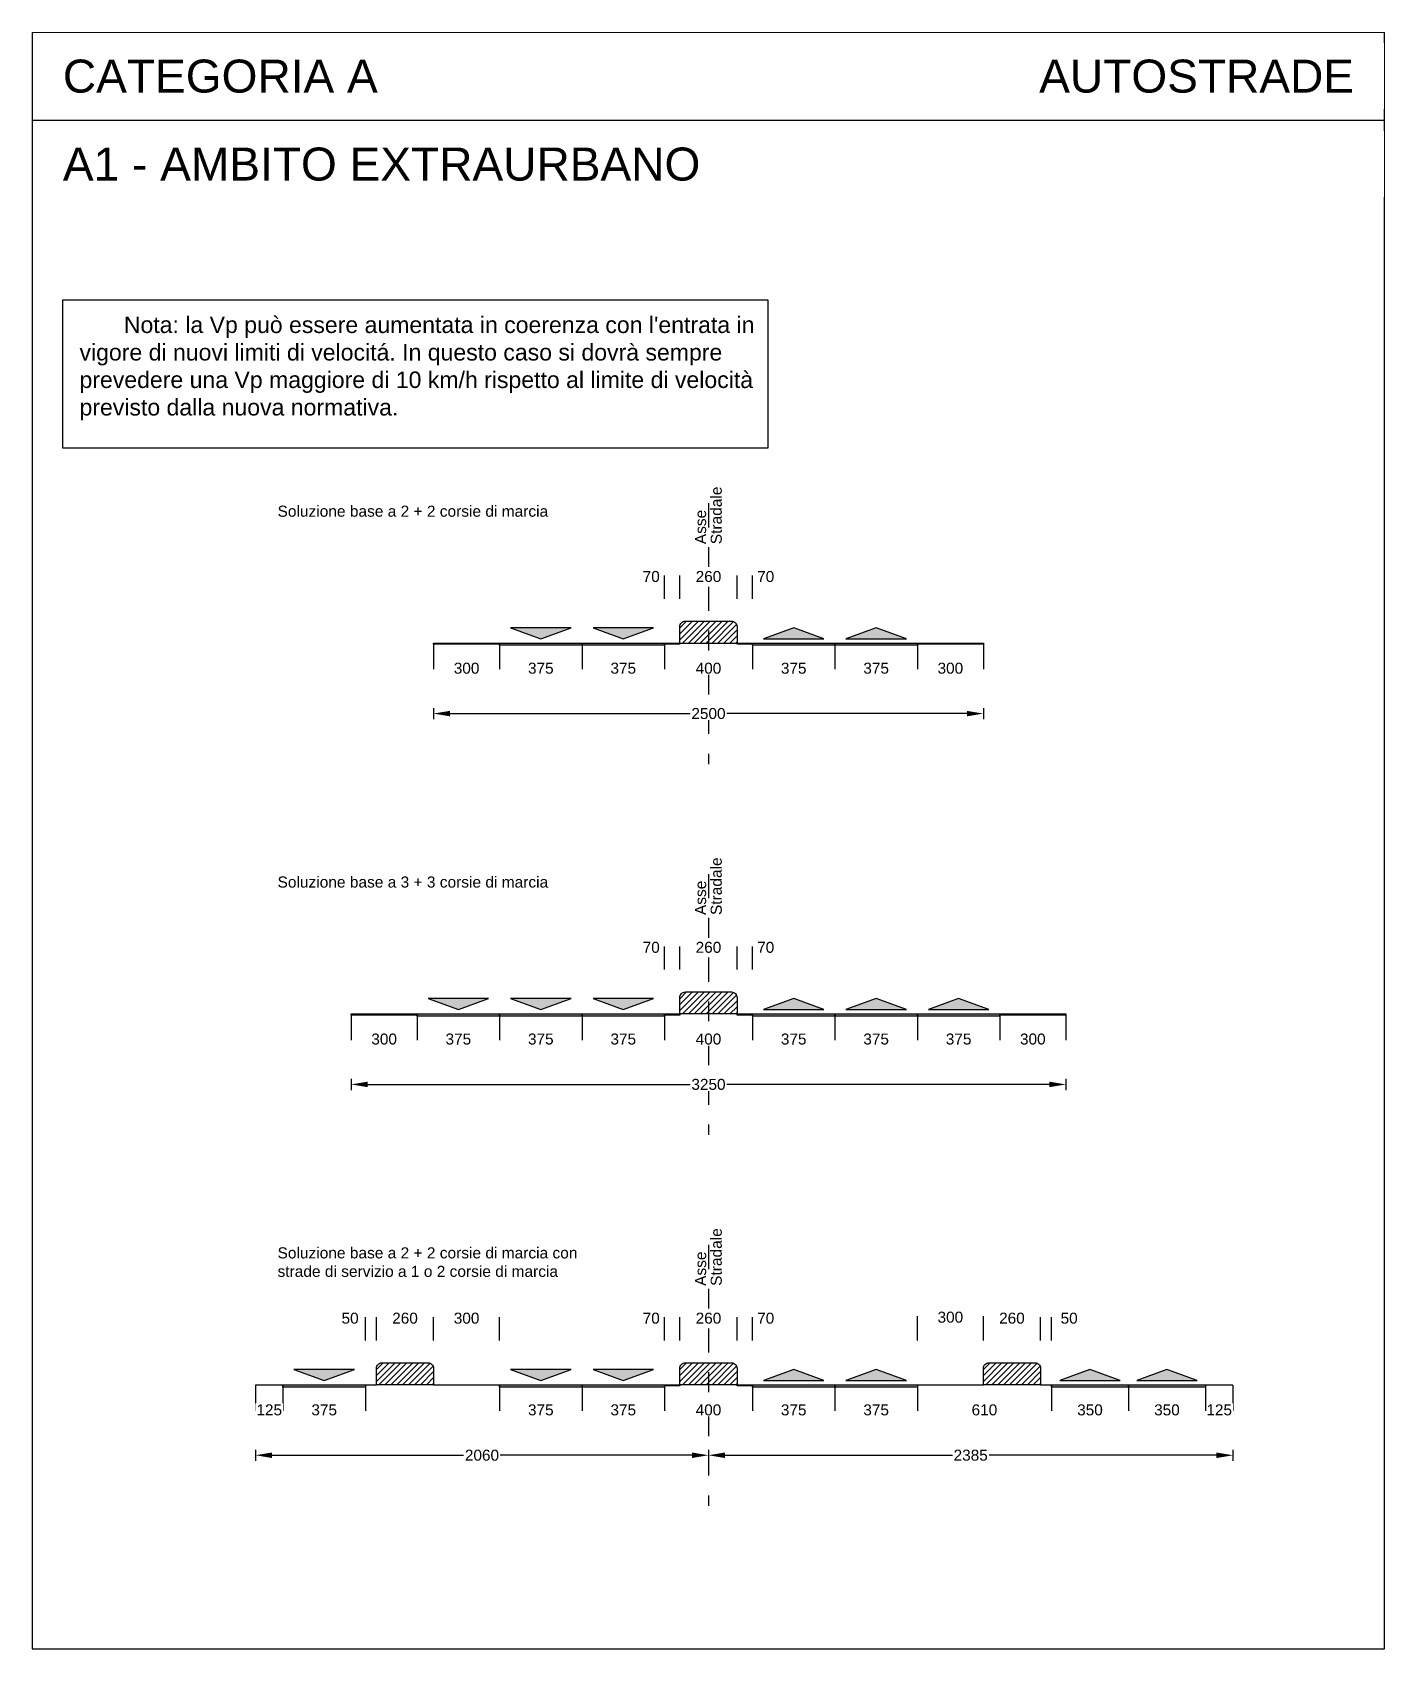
# Paper-space layout 'A' of a CAD drawing. Header units: millimetres. Extents: x -89 to 116, y -23 to 222.
# The model-space entities are those that its viewports show. They can reach past a viewport. Long polylines and large blocks are cut down to what shows.
import ezdxf

# ---------------------------------------------------------------- set-up
doc = ezdxf.new("R2010")
doc.units = ezdxf.units.MM
doc.header["$LTSCALE"] = 2.54
doc.set_wipeout_variables(frame=1)
doc.linetypes.add('ACAD_ISO04W100', pattern=[30, 24, -3, 0, -3])
doc.styles.add('Mtext', font='arial.ttf', dxfattribs={"height": 50.4})
doc.styles.get("Standard").update_dxf_attribs({"font": 'arial.ttf'})
doc.dimstyles.new('linearArrowRound', dxfattribs={"dimtxt": 50, "dimasz": 75, "dimexe": 25.4, "dimexo": 25.4, "dimgap": 7.5, "dimtad": 0, "dimtoh": 1, "dimdec": 0, "dimzin": 0, "dimdsep": 46, "dimtxsty": 'Standard', "dimcen": 0.09, "dimclrd": 256, "dimclre": 256, "dimclrt": 256, "dimadec": 0, "dimazin": 0, "dimtfac": 1, "dimtdec": 0, "dimtofl": 0, "dimtmove": 0, "dimatfit": 3, "dimfxl": 25.4, "dimfxlon": 1, "dimtfill": 1, "dimtzin": 0, "dimlwd": -1, "dimlwe": -1, "dimarcsym": 1})
doc.dimstyles.new('linearNoArrowRound', dxfattribs={"dimtxt": 50, "dimasz": 2.54, "dimexe": 4.572, "dimexo": 1.5875, "dimgap": 2.286, "dimtad": 0, "dimtoh": 1, "dimdec": 0, "dimzin": 0, "dimdsep": 46, "dimtxsty": 'Standard', "dimcen": 2.286, "dimsd1": 1, "dimsd2": 1, "dimclrd": 256, "dimclre": 256, "dimclrt": 256, "dimadec": 0, "dimazin": 0, "dimtfac": 1, "dimtdec": 0, "dimtofl": 0, "dimtmove": 0, "dimatfit": 3, "dimfxl": 25.4, "dimtfill": 1, "dimtzin": 0, "dimlwd": -1, "dimlwe": -1, "dimarcsym": 1})

psp = doc.layouts.new('A')

msp = doc.modelspace()

# ---------------------------------------------------------------- texts
at = {"char_height": 50.4, "rotation": 90, "style": 'Mtext'}
for s, insert, width, attachment_point in [('Stradale', (1260, 449.8), 186.503, 1), ('Asse', (1240, 449.8), 99.457, 7), ('Stradale', (1260, -1236.5), 186.503, 1), ('Asse', (1240, -1236.5), 99.457, 7), ('Stradale', (1260, -2922.8), 186.503, 1), ('Asse', (1240, -2922.8), 99.457, 7)]:
    msp.add_mtext(s, dxfattribs=dict(at, insert=insert, width=width, attachment_point=attachment_point))
at = {"char_height": 50.4, "attachment_point": 1, "style": 'Mtext'}
for s, insert, width in [('Soluzione base a 2 + 2 corsie di marcia ', (-709.7, 625.2), 1294.162), ('Soluzione base a 3 + 3 corsie di marcia ', (-709.7, -1061.1), 1294.162), ('Soluzione base a 2 + 2 corsie di marcia con\\Pstrade di servizio a 1 o 2 corsie di marcia', (-709.7, -2747.4), 1402.22)]:
    msp.add_mtext(s, dxfattribs=dict(at, insert=insert, width=width))

# ---------------------------------------------------------------- blocks, each defined once
blk = doc.blocks.new('*D34')
at = {"transparency": 16777216}
for p, q in [((0, -1.6), (0, -118.8)), ((300, -1.6), (300, -118.8))]:
    blk.add_line(p, q, dxfattribs=at)
at = {"layer": 'Defpoints', "color": 0, "transparency": 16777216}
for p in [(0, 0), (300, 0), (300, -114.3)]:
    blk.add_point(p, dxfattribs=at)
at = {"transparency": 16777216, "insert": (150, -114.3), "char_height": 50, "attachment_point": 5, "bg_fill": 3, "box_fill_scale": 1.1, "bg_fill_color": 256, "bg_fill_true_color": 13158600, "bg_fill_transparency": 0}
blk.add_mtext('300', dxfattribs=at)
blk = doc.blocks.new('*D33')
at = {"transparency": 16777216}
for p, q in [((300, -1.6), (300, -118.8)), ((675, -1.6), (675, -118.8))]:
    blk.add_line(p, q, dxfattribs=at)
at = {"layer": 'Defpoints', "color": 0, "transparency": 16777216}
for p in [(300, 0), (675, 0), (675, -114.3)]:
    blk.add_point(p, dxfattribs=at)
at = {"transparency": 16777216, "insert": (487.5, -114.3), "char_height": 50, "attachment_point": 5, "bg_fill": 3, "box_fill_scale": 1.1, "bg_fill_color": 256, "bg_fill_true_color": 13158600, "bg_fill_transparency": 0}
blk.add_mtext('375', dxfattribs=at)
blk = doc.blocks.new('*D32')
at = {"transparency": 16777216}
for p, q in [((675, -1.6), (675, -118.8)), ((1050, -1.6), (1050, -118.8))]:
    blk.add_line(p, q, dxfattribs=at)
at = {"layer": 'Defpoints', "color": 0, "transparency": 16777216}
for p in [(675, 0), (1050, 0), (1050, -114.3)]:
    blk.add_point(p, dxfattribs=at)
at = {"transparency": 16777216, "insert": (862.5, -114.3), "char_height": 50, "attachment_point": 5, "bg_fill": 3, "box_fill_scale": 1.1, "bg_fill_color": 256, "bg_fill_true_color": 13158600, "bg_fill_transparency": 0}
blk.add_mtext('375', dxfattribs=at)
blk = doc.blocks.new('*D31')
at = {"transparency": 16777216}
for p, q in [((1050, -1.6), (1050, -118.8)), ((1450, -1.6), (1450, -118.8))]:
    blk.add_line(p, q, dxfattribs=at)
at = {"layer": 'Defpoints', "color": 0, "transparency": 16777216}
for p in [(1050, 0), (1450, 0), (1450, -114.3)]:
    blk.add_point(p, dxfattribs=at)
at = {"transparency": 16777216, "insert": (1250, -114.3), "char_height": 50, "attachment_point": 5, "bg_fill": 3, "box_fill_scale": 1.1, "bg_fill_color": 256, "bg_fill_true_color": 13158600, "bg_fill_transparency": 0}
blk.add_mtext('400', dxfattribs=at)
blk = doc.blocks.new('*D28')
at = {"transparency": 16777216}
for p, q in [((1450, -1.6), (1450, -118.8)), ((1825, -1.6), (1825, -118.8))]:
    blk.add_line(p, q, dxfattribs=at)
at = {"layer": 'Defpoints', "color": 0, "transparency": 16777216}
for p in [(1450, 0), (1825, 0), (1825, -114.3)]:
    blk.add_point(p, dxfattribs=at)
at = {"transparency": 16777216, "insert": (1637.5, -114.3), "char_height": 50, "attachment_point": 5, "bg_fill": 3, "box_fill_scale": 1.1, "bg_fill_color": 256, "bg_fill_true_color": 13158600, "bg_fill_transparency": 0}
blk.add_mtext('375', dxfattribs=at)
blk = doc.blocks.new('*D27')
at = {"transparency": 16777216}
for p, q in [((1825, -1.6), (1825, -118.8)), ((2200, -1.6), (2200, -118.8))]:
    blk.add_line(p, q, dxfattribs=at)
at = {"layer": 'Defpoints', "color": 0, "transparency": 16777216}
for p in [(1825, 0), (2200, 0), (2200, -114.3)]:
    blk.add_point(p, dxfattribs=at)
at = {"transparency": 16777216, "insert": (2012.5, -114.3), "char_height": 50, "attachment_point": 5, "bg_fill": 3, "box_fill_scale": 1.1, "bg_fill_color": 256, "bg_fill_true_color": 13158600, "bg_fill_transparency": 0}
blk.add_mtext('375', dxfattribs=at)
blk = doc.blocks.new('*D26')
at = {"transparency": 16777216}
for p, q in [((2200, -1.6), (2200, -118.8)), ((2500, -1.6), (2500, -118.8))]:
    blk.add_line(p, q, dxfattribs=at)
at = {"layer": 'Defpoints', "color": 0, "transparency": 16777216}
for p in [(2200, 0), (2500, 0), (2500, -114.3)]:
    blk.add_point(p, dxfattribs=at)
at = {"transparency": 16777216, "insert": (2350, -114.3), "char_height": 50, "attachment_point": 5, "bg_fill": 3, "box_fill_scale": 1.1, "bg_fill_color": 256, "bg_fill_true_color": 13158600, "bg_fill_transparency": 0}
blk.add_mtext('300', dxfattribs=at)
blk = doc.blocks.new('*D35')
at = {"transparency": 16777216}
for p, q in [((0, -295), (0, -345.8)), ((75, -320.4), (1167.5, -320.4)), ((2425, -320.4), (1332.5, -320.4)), ((2500, -295), (2500, -345.8))]:
    blk.add_line(p, q, dxfattribs=at)
for points in [[(75, -307.9), (75, -332.9), (0, -320.4)], [(2425, -307.9), (2425, -332.9), (2500, -320.4)]]:
    blk.add_solid(points, dxfattribs=at)
at = {"layer": 'Defpoints', "color": 0, "transparency": 16777216}
for p in [(0, 0), (2500, 0), (2500, -320.4)]:
    blk.add_point(p, dxfattribs=at)
at = {"transparency": 16777216, "insert": (1250, -320.4), "char_height": 50, "attachment_point": 5, "bg_fill": 3, "box_fill_scale": 1.1, "bg_fill_color": 256, "bg_fill_true_color": 13158600, "bg_fill_transparency": 0}
blk.add_mtext('2500', dxfattribs=at)
blk = doc.blocks.new('*D40')
at = {"transparency": 16777216}
for p, q in [((1120, 201.6), (1120, 307.3)), ((1380, 201.6), (1380, 307.3))]:
    blk.add_line(p, q, dxfattribs=at)
at = {"layer": 'Defpoints', "color": 0, "transparency": 16777216}
for p in [(1380, 302.7), (1120, 200), (1380, 200)]:
    blk.add_point(p, dxfattribs=at)
at = {"transparency": 16777216, "insert": (1250, 302.7), "char_height": 50, "attachment_point": 5, "bg_fill": 3, "box_fill_scale": 1.1, "bg_fill_color": 256, "bg_fill_true_color": 13158600, "bg_fill_transparency": 0}
blk.add_mtext('260', dxfattribs=at)
blk = doc.blocks.new('*D41')
at = {"transparency": 16777216}
for p, q in [((1380, 201.6), (1380, 307.3)), ((1450, 201.6), (1450, 307.3))]:
    blk.add_line(p, q, dxfattribs=at)
at = {"layer": 'Defpoints', "color": 0, "transparency": 16777216}
for p in [(1380, 200), (1450, 200)]:
    blk.add_point(p, dxfattribs=at)
at = {"transparency": 16777216, "insert": (1510.3, 302.7), "char_height": 50, "attachment_point": 5, "bg_fill": 3, "box_fill_scale": 1.1, "bg_fill_color": 256, "bg_fill_true_color": 13158600, "bg_fill_transparency": 0}
blk.add_mtext('70', dxfattribs=at)
at = {"layer": 'Defpoints', "color": 0, "transparency": 16777216}
blk.add_point((1450, 302.7), dxfattribs=at)
blk = doc.blocks.new('*D45')
at = {"transparency": 16777216}
for p, q in [((1050, 201.6), (1050, 307.3)), ((1120, 201.6), (1120, 307.3))]:
    blk.add_line(p, q, dxfattribs=at)
at = {"layer": 'Defpoints', "color": 0, "transparency": 16777216}
for p in [(1120, 302.7), (1050, 200), (1120, 200)]:
    blk.add_point(p, dxfattribs=at)
at = {"transparency": 16777216, "insert": (989.7, 302.7), "char_height": 50, "attachment_point": 5, "bg_fill": 3, "box_fill_scale": 1.1, "bg_fill_color": 256, "bg_fill_true_color": 13158600, "bg_fill_transparency": 0}
blk.add_mtext('70', dxfattribs=at)
blk = doc.blocks.new('*U46')
at = {"color": 0, "linetype": 'ACAD_ISO04W100', "ltscale": 0.002, "transparency": 16777216}
blk.add_line((0, 598.8), (0, -587.5), dxfattribs=at)
blk = doc.blocks.new('*U48')
at = {"color": 0, "linetype": 'ACAD_ISO04W100', "ltscale": 0.002, "transparency": 16777216}
blk.add_line((0, 598.8), (0, -587.5), dxfattribs=at)
blk = doc.blocks.new('*D56')
at = {"transparency": 16777216}
for p, q in [((-375, -1687.9), (-375, -1805.1)), ((-75, -1687.9), (-75, -1805.1))]:
    blk.add_line(p, q, dxfattribs=at)
at = {"layer": 'Defpoints', "color": 0, "transparency": 16777216}
for p in [(-375, -1686.3), (-75, -1686.3), (-75, -1800.6)]:
    blk.add_point(p, dxfattribs=at)
at = {"transparency": 16777216, "insert": (-225, -1800.6), "char_height": 50, "attachment_point": 5, "bg_fill": 3, "box_fill_scale": 1.1, "bg_fill_color": 256, "bg_fill_true_color": 13158600, "bg_fill_transparency": 0}
blk.add_mtext('300', dxfattribs=at)
blk = doc.blocks.new('*D57')
at = {"transparency": 16777216}
for p, q in [((-75, -1687.9), (-75, -1805.1)), ((300, -1687.9), (300, -1805.1))]:
    blk.add_line(p, q, dxfattribs=at)
at = {"layer": 'Defpoints', "color": 0, "transparency": 16777216}
for p in [(-75, -1686.3), (300, -1686.3), (300, -1800.6)]:
    blk.add_point(p, dxfattribs=at)
at = {"transparency": 16777216, "insert": (112.5, -1800.6), "char_height": 50, "attachment_point": 5, "bg_fill": 3, "box_fill_scale": 1.1, "bg_fill_color": 256, "bg_fill_true_color": 13158600, "bg_fill_transparency": 0}
blk.add_mtext('375', dxfattribs=at)
blk = doc.blocks.new('*D58')
at = {"transparency": 16777216}
for p, q in [((675, -1687.9), (675, -1805.1)), ((1050, -1687.9), (1050, -1805.1))]:
    blk.add_line(p, q, dxfattribs=at)
at = {"layer": 'Defpoints', "color": 0, "transparency": 16777216}
for p in [(675, -1686.3), (1050, -1686.3), (1050, -1800.6)]:
    blk.add_point(p, dxfattribs=at)
at = {"transparency": 16777216, "insert": (862.5, -1800.6), "char_height": 50, "attachment_point": 5, "bg_fill": 3, "box_fill_scale": 1.1, "bg_fill_color": 256, "bg_fill_true_color": 13158600, "bg_fill_transparency": 0}
blk.add_mtext('375', dxfattribs=at)
blk = doc.blocks.new('*D59')
at = {"transparency": 16777216}
for p, q in [((1050, -1687.9), (1050, -1805.1)), ((1450, -1687.9), (1450, -1805.1))]:
    blk.add_line(p, q, dxfattribs=at)
at = {"layer": 'Defpoints', "color": 0, "transparency": 16777216}
for p in [(1050, -1686.3), (1450, -1686.3), (1450, -1800.6)]:
    blk.add_point(p, dxfattribs=at)
at = {"transparency": 16777216, "insert": (1250, -1800.6), "char_height": 50, "attachment_point": 5, "bg_fill": 3, "box_fill_scale": 1.1, "bg_fill_color": 256, "bg_fill_true_color": 13158600, "bg_fill_transparency": 0}
blk.add_mtext('400', dxfattribs=at)
blk = doc.blocks.new('*D53')
at = {"transparency": 16777216}
for p, q in [((1450, -1687.9), (1450, -1805.1)), ((1825, -1687.9), (1825, -1805.1))]:
    blk.add_line(p, q, dxfattribs=at)
at = {"layer": 'Defpoints', "color": 0, "transparency": 16777216}
for p in [(1450, -1686.3), (1825, -1686.3), (1825, -1800.6)]:
    blk.add_point(p, dxfattribs=at)
at = {"transparency": 16777216, "insert": (1637.5, -1800.6), "char_height": 50, "attachment_point": 5, "bg_fill": 3, "box_fill_scale": 1.1, "bg_fill_color": 256, "bg_fill_true_color": 13158600, "bg_fill_transparency": 0}
blk.add_mtext('375', dxfattribs=at)
blk = doc.blocks.new('*D54')
at = {"transparency": 16777216}
for p, q in [((2200, -1687.9), (2200, -1805.1)), ((2575, -1687.9), (2575, -1805.1))]:
    blk.add_line(p, q, dxfattribs=at)
at = {"layer": 'Defpoints', "color": 0, "transparency": 16777216}
for p in [(2200, -1686.3), (2575, -1686.3), (2575, -1800.6)]:
    blk.add_point(p, dxfattribs=at)
at = {"transparency": 16777216, "insert": (2387.5, -1800.6), "char_height": 50, "attachment_point": 5, "bg_fill": 3, "box_fill_scale": 1.1, "bg_fill_color": 256, "bg_fill_true_color": 13158600, "bg_fill_transparency": 0}
blk.add_mtext('375', dxfattribs=at)
blk = doc.blocks.new('*D55')
at = {"transparency": 16777216}
for p, q in [((2575, -1687.9), (2575, -1805.1)), ((2875, -1687.9), (2875, -1805.1))]:
    blk.add_line(p, q, dxfattribs=at)
at = {"layer": 'Defpoints', "color": 0, "transparency": 16777216}
for p in [(2575, -1686.3), (2875, -1686.3), (2875, -1800.6)]:
    blk.add_point(p, dxfattribs=at)
at = {"transparency": 16777216, "insert": (2725, -1800.6), "char_height": 50, "attachment_point": 5, "bg_fill": 3, "box_fill_scale": 1.1, "bg_fill_color": 256, "bg_fill_true_color": 13158600, "bg_fill_transparency": 0}
blk.add_mtext('300', dxfattribs=at)
blk = doc.blocks.new('*D51')
at = {"transparency": 16777216}
for p, q in [((-375, -1981.3), (-375, -2032.1)), ((2875, -1981.3), (2875, -2032.1)), ((-300, -2006.7), (1167.9, -2006.7)), ((2800, -2006.7), (1332.1, -2006.7))]:
    blk.add_line(p, q, dxfattribs=at)
for points in [[(-300, -1994.2), (-300, -2019.2), (-375, -2006.7)], [(2800, -1994.2), (2800, -2019.2), (2875, -2006.7)]]:
    blk.add_solid(points, dxfattribs=at)
at = {"layer": 'Defpoints', "color": 0, "transparency": 16777216}
for p in [(-375, -1686.3), (2875, -1686.3), (2875, -2006.7)]:
    blk.add_point(p, dxfattribs=at)
at = {"transparency": 16777216, "insert": (1250, -2006.7), "char_height": 50, "attachment_point": 5, "bg_fill": 3, "box_fill_scale": 1.1, "bg_fill_color": 256, "bg_fill_true_color": 13158600, "bg_fill_transparency": 0}
blk.add_mtext('3250', dxfattribs=at)
blk = doc.blocks.new('*D49')
at = {"transparency": 16777216}
for p, q in [((1120, -1484.7), (1120, -1379)), ((1380, -1484.7), (1380, -1379))]:
    blk.add_line(p, q, dxfattribs=at)
at = {"layer": 'Defpoints', "color": 0, "transparency": 16777216}
for p in [(1380, -1383.6), (1120, -1486.3), (1380, -1486.3)]:
    blk.add_point(p, dxfattribs=at)
at = {"transparency": 16777216, "insert": (1250, -1383.6), "char_height": 50, "attachment_point": 5, "bg_fill": 3, "box_fill_scale": 1.1, "bg_fill_color": 256, "bg_fill_true_color": 13158600, "bg_fill_transparency": 0}
blk.add_mtext('260', dxfattribs=at)
blk = doc.blocks.new('*D50')
at = {"transparency": 16777216}
for p, q in [((1380, -1484.7), (1380, -1379)), ((1450, -1484.7), (1450, -1379))]:
    blk.add_line(p, q, dxfattribs=at)
at = {"layer": 'Defpoints', "color": 0, "transparency": 16777216}
for p in [(1380, -1486.3), (1450, -1486.3)]:
    blk.add_point(p, dxfattribs=at)
at = {"transparency": 16777216, "insert": (1510.3, -1383.6), "char_height": 50, "attachment_point": 5, "bg_fill": 3, "box_fill_scale": 1.1, "bg_fill_color": 256, "bg_fill_true_color": 13158600, "bg_fill_transparency": 0}
blk.add_mtext('70', dxfattribs=at)
at = {"layer": 'Defpoints', "color": 0, "transparency": 16777216}
blk.add_point((1450, -1383.6), dxfattribs=at)
blk = doc.blocks.new('*D52')
at = {"transparency": 16777216}
for p, q in [((1050, -1484.7), (1050, -1379)), ((1120, -1484.7), (1120, -1379))]:
    blk.add_line(p, q, dxfattribs=at)
at = {"layer": 'Defpoints', "color": 0, "transparency": 16777216}
for p in [(1120, -1383.6), (1050, -1486.3), (1120, -1486.3)]:
    blk.add_point(p, dxfattribs=at)
at = {"transparency": 16777216, "insert": (989.7, -1383.6), "char_height": 50, "attachment_point": 5, "bg_fill": 3, "box_fill_scale": 1.1, "bg_fill_color": 256, "bg_fill_true_color": 13158600, "bg_fill_transparency": 0}
blk.add_mtext('70', dxfattribs=at)
blk = doc.blocks.new('*D60')
at = {"transparency": 16777216}
for p, q in [((300, -1687.9), (300, -1805.1)), ((675, -1687.9), (675, -1805.1))]:
    blk.add_line(p, q, dxfattribs=at)
at = {"layer": 'Defpoints', "color": 0, "transparency": 16777216}
for p in [(300, -1686.3), (675, -1686.3), (675, -1800.6)]:
    blk.add_point(p, dxfattribs=at)
at = {"transparency": 16777216, "insert": (487.5, -1800.6), "char_height": 50, "attachment_point": 5, "bg_fill": 3, "box_fill_scale": 1.1, "bg_fill_color": 256, "bg_fill_true_color": 13158600, "bg_fill_transparency": 0}
blk.add_mtext('375', dxfattribs=at)
blk = doc.blocks.new('*D61')
at = {"transparency": 16777216}
for p, q in [((1825, -1687.9), (1825, -1805.1)), ((2200, -1687.9), (2200, -1805.1))]:
    blk.add_line(p, q, dxfattribs=at)
at = {"layer": 'Defpoints', "color": 0, "transparency": 16777216}
for p in [(1825, -1686.3), (2200, -1686.3), (2200, -1800.6)]:
    blk.add_point(p, dxfattribs=at)
at = {"transparency": 16777216, "insert": (2012.5, -1800.6), "char_height": 50, "attachment_point": 5, "bg_fill": 3, "box_fill_scale": 1.1, "bg_fill_color": 256, "bg_fill_true_color": 13158600, "bg_fill_transparency": 0}
blk.add_mtext('375', dxfattribs=at)
blk = doc.blocks.new('*U63')
at = {"color": 0, "linetype": 'ACAD_ISO04W100', "ltscale": 0.002, "transparency": 16777216}
blk.add_line((0, 598.8), (0, -587.5), dxfattribs=at)
blk = doc.blocks.new('*D72')
at = {"transparency": 16777216}
for p, q in [((0, -3171), (0, -3065.3)), ((300, -3171), (300, -3065.3))]:
    blk.add_line(p, q, dxfattribs=at)
at = {"layer": 'Defpoints', "color": 0, "transparency": 16777216}
for p in [(300, -3069.9), (0, -3172.6), (300, -3172.6)]:
    blk.add_point(p, dxfattribs=at)
at = {"transparency": 16777216, "insert": (150, -3069.9), "char_height": 50, "attachment_point": 5, "bg_fill": 3, "box_fill_scale": 1.1, "bg_fill_color": 256, "bg_fill_true_color": 13158600, "bg_fill_transparency": 0}
blk.add_mtext('300', dxfattribs=at)
blk = doc.blocks.new('*D74')
at = {"transparency": 16777216}
for p, q in [((675, -3374.2), (675, -3491.4)), ((1050, -3374.2), (1050, -3491.4))]:
    blk.add_line(p, q, dxfattribs=at)
at = {"layer": 'Defpoints', "color": 0, "transparency": 16777216}
for p in [(675, -3372.6), (1050, -3372.6), (1050, -3486.9)]:
    blk.add_point(p, dxfattribs=at)
at = {"transparency": 16777216, "insert": (862.5, -3486.9), "char_height": 50, "attachment_point": 5, "bg_fill": 3, "box_fill_scale": 1.1, "bg_fill_color": 256, "bg_fill_true_color": 13158600, "bg_fill_transparency": 0}
blk.add_mtext('375', dxfattribs=at)
blk = doc.blocks.new('*D75')
at = {"transparency": 16777216}
for p, q in [((1050, -3374.2), (1050, -3491.4)), ((1450, -3374.2), (1450, -3491.4))]:
    blk.add_line(p, q, dxfattribs=at)
at = {"layer": 'Defpoints', "color": 0, "transparency": 16777216}
for p in [(1050, -3372.6), (1450, -3372.6), (1450, -3486.9)]:
    blk.add_point(p, dxfattribs=at)
at = {"transparency": 16777216, "insert": (1250, -3486.9), "char_height": 50, "attachment_point": 5, "bg_fill": 3, "box_fill_scale": 1.1, "bg_fill_color": 256, "bg_fill_true_color": 13158600, "bg_fill_transparency": 0}
blk.add_mtext('400', dxfattribs=at)
blk = doc.blocks.new('*D76')
at = {"transparency": 16777216}
for p, q in [((1450, -3374.2), (1450, -3491.4)), ((1825, -3374.2), (1825, -3491.4))]:
    blk.add_line(p, q, dxfattribs=at)
at = {"layer": 'Defpoints', "color": 0, "transparency": 16777216}
for p in [(1450, -3372.6), (1825, -3372.6), (1825, -3486.9)]:
    blk.add_point(p, dxfattribs=at)
at = {"transparency": 16777216, "insert": (1637.5, -3486.9), "char_height": 50, "attachment_point": 5, "bg_fill": 3, "box_fill_scale": 1.1, "bg_fill_color": 256, "bg_fill_true_color": 13158600, "bg_fill_transparency": 0}
blk.add_mtext('375', dxfattribs=at)
blk = doc.blocks.new('*D71')
at = {"transparency": 16777216}
for p, q in [((2200, -3171), (2200, -3060.8)), ((2500, -3171), (2500, -3060.8))]:
    blk.add_line(p, q, dxfattribs=at)
at = {"layer": 'Defpoints', "color": 0, "transparency": 16777216}
for p in [(2500, -3065.3), (2200, -3172.6), (2500, -3172.6)]:
    blk.add_point(p, dxfattribs=at)
at = {"transparency": 16777216, "insert": (2350, -3065.3), "char_height": 50, "attachment_point": 5, "bg_fill": 3, "box_fill_scale": 1.1, "bg_fill_color": 256, "bg_fill_true_color": 13158600, "bg_fill_transparency": 0}
blk.add_mtext('300', dxfattribs=at)
blk = doc.blocks.new('*D64')
at = {"transparency": 16777216}
for p, q in [((1250, -3667.6), (1250, -3718.4)), ((3635, -3667.6), (3635, -3718.4)), ((1325, -3693), (2359.7, -3693)), ((3560, -3693), (2525.3, -3693))]:
    blk.add_line(p, q, dxfattribs=at)
for points in [[(1325, -3680.5), (1325, -3705.5), (1250, -3693)], [(3560, -3680.5), (3560, -3705.5), (3635, -3693)]]:
    blk.add_solid(points, dxfattribs=at)
at = {"layer": 'Defpoints', "color": 0, "transparency": 16777216}
for p in [(1250, -3372.6), (3635, -3372.6), (3635, -3693)]:
    blk.add_point(p, dxfattribs=at)
at = {"transparency": 16777216, "insert": (2442.5, -3693), "char_height": 50, "attachment_point": 5, "bg_fill": 3, "box_fill_scale": 1.1, "bg_fill_color": 256, "bg_fill_true_color": 13158600, "bg_fill_transparency": 0}
blk.add_mtext('2385', dxfattribs=at)
blk = doc.blocks.new('*D65')
at = {"transparency": 16777216}
for p, q in [((1120, -3171), (1120, -3065.3)), ((1380, -3171), (1380, -3065.3))]:
    blk.add_line(p, q, dxfattribs=at)
at = {"layer": 'Defpoints', "color": 0, "transparency": 16777216}
for p in [(1380, -3069.9), (1120, -3172.6), (1380, -3172.6)]:
    blk.add_point(p, dxfattribs=at)
at = {"transparency": 16777216, "insert": (1250, -3069.9), "char_height": 50, "attachment_point": 5, "bg_fill": 3, "box_fill_scale": 1.1, "bg_fill_color": 256, "bg_fill_true_color": 13158600, "bg_fill_transparency": 0}
blk.add_mtext('260', dxfattribs=at)
blk = doc.blocks.new('*D66')
at = {"transparency": 16777216}
for p, q in [((1380, -3171), (1380, -3065.3)), ((1450, -3171), (1450, -3065.3))]:
    blk.add_line(p, q, dxfattribs=at)
at = {"layer": 'Defpoints', "color": 0, "transparency": 16777216}
for p in [(1380, -3172.6), (1450, -3172.6)]:
    blk.add_point(p, dxfattribs=at)
at = {"transparency": 16777216, "insert": (1510.3, -3069.9), "char_height": 50, "attachment_point": 5, "bg_fill": 3, "box_fill_scale": 1.1, "bg_fill_color": 256, "bg_fill_true_color": 13158600, "bg_fill_transparency": 0}
blk.add_mtext('70', dxfattribs=at)
at = {"layer": 'Defpoints', "color": 0, "transparency": 16777216}
blk.add_point((1450, -3069.9), dxfattribs=at)
blk = doc.blocks.new('*D67')
at = {"transparency": 16777216}
for p, q in [((1050, -3171), (1050, -3065.3)), ((1120, -3171), (1120, -3065.3))]:
    blk.add_line(p, q, dxfattribs=at)
at = {"layer": 'Defpoints', "color": 0, "transparency": 16777216}
for p in [(1120, -3069.9), (1050, -3172.6), (1120, -3172.6)]:
    blk.add_point(p, dxfattribs=at)
at = {"transparency": 16777216, "insert": (989.7, -3069.9), "char_height": 50, "attachment_point": 5, "bg_fill": 3, "box_fill_scale": 1.1, "bg_fill_color": 256, "bg_fill_true_color": 13158600, "bg_fill_transparency": 0}
blk.add_mtext('70', dxfattribs=at)
blk = doc.blocks.new('*D69')
at = {"transparency": 16777216}
for p, q in [((300, -3374.2), (300, -3491.4)), ((675, -3374.2), (675, -3491.4))]:
    blk.add_line(p, q, dxfattribs=at)
at = {"layer": 'Defpoints', "color": 0, "transparency": 16777216}
for p in [(300, -3372.6), (675, -3372.6), (675, -3486.9)]:
    blk.add_point(p, dxfattribs=at)
at = {"transparency": 16777216, "insert": (487.5, -3486.9), "char_height": 50, "attachment_point": 5, "bg_fill": 3, "box_fill_scale": 1.1, "bg_fill_color": 256, "bg_fill_true_color": 13158600, "bg_fill_transparency": 0}
blk.add_mtext('375', dxfattribs=at)
blk = doc.blocks.new('*D68')
at = {"transparency": 16777216}
for p, q in [((1825, -3374.2), (1825, -3491.4)), ((2200, -3374.2), (2200, -3491.4))]:
    blk.add_line(p, q, dxfattribs=at)
at = {"layer": 'Defpoints', "color": 0, "transparency": 16777216}
for p in [(1825, -3372.6), (2200, -3372.6), (2200, -3486.9)]:
    blk.add_point(p, dxfattribs=at)
at = {"transparency": 16777216, "insert": (2012.5, -3486.9), "char_height": 50, "attachment_point": 5, "bg_fill": 3, "box_fill_scale": 1.1, "bg_fill_color": 256, "bg_fill_true_color": 13158600, "bg_fill_transparency": 0}
blk.add_mtext('375', dxfattribs=at)
blk = doc.blocks.new('*D77')
at = {"transparency": 16777216}
for p, q in [((2500, -3171), (2500, -3065.3)), ((2760, -3171), (2760, -3065.3))]:
    blk.add_line(p, q, dxfattribs=at)
at = {"layer": 'Defpoints', "color": 0, "transparency": 16777216}
for p in [(2760, -3069.9), (2500, -3172.6), (2760, -3172.6)]:
    blk.add_point(p, dxfattribs=at)
at = {"transparency": 16777216, "insert": (2630, -3069.9), "char_height": 50, "attachment_point": 5, "bg_fill": 3, "box_fill_scale": 1.1, "bg_fill_color": 256, "bg_fill_true_color": 13158600, "bg_fill_transparency": 0}
blk.add_mtext('260', dxfattribs=at)
blk = doc.blocks.new('*D78')
at = {"transparency": 16777216}
for p, q in [((2760, -3171), (2760, -3065.3)), ((2810, -3171), (2810, -3065.3))]:
    blk.add_line(p, q, dxfattribs=at)
at = {"layer": 'Defpoints', "color": 0, "transparency": 16777216}
for p in [(2760, -3172.6), (2810, -3172.6)]:
    blk.add_point(p, dxfattribs=at)
at = {"transparency": 16777216, "insert": (2890.3, -3069.9), "char_height": 50, "attachment_point": 5, "bg_fill": 3, "box_fill_scale": 1.1, "bg_fill_color": 256, "bg_fill_true_color": 13158600, "bg_fill_transparency": 0}
blk.add_mtext('50', dxfattribs=at)
at = {"layer": 'Defpoints', "color": 0, "transparency": 16777216}
blk.add_point((2810, -3069.9), dxfattribs=at)
blk = doc.blocks.new('*D80')
at = {"transparency": 16777216}
for p, q in [((2810, -3374.2), (2810, -3491.4)), ((3160, -3374.2), (3160, -3491.4))]:
    blk.add_line(p, q, dxfattribs=at)
at = {"layer": 'Defpoints', "color": 0, "transparency": 16777216}
for p in [(2810, -3372.6), (3160, -3372.6), (3160, -3486.9)]:
    blk.add_point(p, dxfattribs=at)
at = {"transparency": 16777216, "insert": (2985, -3486.9), "char_height": 50, "attachment_point": 5, "bg_fill": 3, "box_fill_scale": 1.1, "bg_fill_color": 256, "bg_fill_true_color": 13158600, "bg_fill_transparency": 0}
blk.add_mtext('350', dxfattribs=at)
blk = doc.blocks.new('*D81')
at = {"transparency": 16777216}
for p, q in [((3510, -3374.2), (3510, -3491.4)), ((3635, -3374.2), (3635, -3491.4))]:
    blk.add_line(p, q, dxfattribs=at)
at = {"layer": 'Defpoints', "color": 0, "transparency": 16777216}
for p in [(3510, -3372.6), (3635, -3372.6)]:
    blk.add_point(p, dxfattribs=at)
at = {"transparency": 16777216, "insert": (3572.5, -3486.9), "char_height": 50, "attachment_point": 5, "bg_fill": 3, "box_fill_scale": 1.1, "bg_fill_color": 256, "bg_fill_true_color": 13158600, "bg_fill_transparency": 0}
blk.add_mtext('125', dxfattribs=at)
at = {"layer": 'Defpoints', "color": 0, "transparency": 16777216}
blk.add_point((3635, -3486.9), dxfattribs=at)
blk = doc.blocks.new('*D82')
at = {"transparency": 16777216}
for p, q in [((2200, -3374.2), (2200, -3491.4)), ((2810, -3374.2), (2810, -3491.4))]:
    blk.add_line(p, q, dxfattribs=at)
at = {"layer": 'Defpoints', "color": 0, "transparency": 16777216}
for p in [(2200, -3372.6), (2810, -3372.6), (2810, -3486.9)]:
    blk.add_point(p, dxfattribs=at)
at = {"transparency": 16777216, "insert": (2505, -3486.9), "char_height": 50, "attachment_point": 5, "bg_fill": 3, "box_fill_scale": 1.1, "bg_fill_color": 256, "bg_fill_true_color": 13158600, "bg_fill_transparency": 0}
blk.add_mtext('610', dxfattribs=at)
blk = doc.blocks.new('*D83')
at = {"transparency": 16777216}
for p, q in [((3160, -3374.2), (3160, -3491.4)), ((3510, -3374.2), (3510, -3491.4))]:
    blk.add_line(p, q, dxfattribs=at)
at = {"layer": 'Defpoints', "color": 0, "transparency": 16777216}
for p in [(3160, -3372.6), (3510, -3372.6), (3510, -3486.9)]:
    blk.add_point(p, dxfattribs=at)
at = {"transparency": 16777216, "insert": (3335, -3486.9), "char_height": 50, "attachment_point": 5, "bg_fill": 3, "box_fill_scale": 1.1, "bg_fill_color": 256, "bg_fill_true_color": 13158600, "bg_fill_transparency": 0}
blk.add_mtext('350', dxfattribs=at)
blk = doc.blocks.new('*D84')
at = {"transparency": 16777216}
for p, q in [((-260, -3171), (-260, -3065.3)), ((0, -3171), (0, -3065.3))]:
    blk.add_line(p, q, dxfattribs=at)
at = {"layer": 'Defpoints', "color": 0, "transparency": 16777216}
for p in [(0, -3069.9), (-260, -3172.6), (0, -3172.6)]:
    blk.add_point(p, dxfattribs=at)
at = {"transparency": 16777216, "insert": (-130, -3069.9), "char_height": 50, "attachment_point": 5, "bg_fill": 3, "box_fill_scale": 1.1, "bg_fill_color": 256, "bg_fill_true_color": 13158600, "bg_fill_transparency": 0}
blk.add_mtext('260', dxfattribs=at)
blk = doc.blocks.new('*D85')
at = {"transparency": 16777216}
for p, q in [((-310, -3171), (-310, -3065.3)), ((-260, -3171), (-260, -3065.3))]:
    blk.add_line(p, q, dxfattribs=at)
at = {"layer": 'Defpoints', "color": 0, "transparency": 16777216}
for p in [(-260, -3069.9), (-310, -3172.6), (-260, -3172.6)]:
    blk.add_point(p, dxfattribs=at)
at = {"transparency": 16777216, "insert": (-379.7, -3069.9), "char_height": 50, "attachment_point": 5, "bg_fill": 3, "box_fill_scale": 1.1, "bg_fill_color": 256, "bg_fill_true_color": 13158600, "bg_fill_transparency": 0}
blk.add_mtext('50', dxfattribs=at)
blk = doc.blocks.new('*D86')
at = {"transparency": 16777216}
for p, q in [((-685, -3374.2), (-685, -3491.4)), ((-310, -3374.2), (-310, -3491.4))]:
    blk.add_line(p, q, dxfattribs=at)
at = {"layer": 'Defpoints', "color": 0, "transparency": 16777216}
for p in [(-685, -3372.6), (-310, -3372.6), (-310, -3486.9)]:
    blk.add_point(p, dxfattribs=at)
at = {"transparency": 16777216, "insert": (-497.5, -3486.9), "char_height": 50, "attachment_point": 5, "bg_fill": 3, "box_fill_scale": 1.1, "bg_fill_color": 256, "bg_fill_true_color": 13158600, "bg_fill_transparency": 0}
blk.add_mtext('375', dxfattribs=at)
blk = doc.blocks.new('*D88')
at = {"transparency": 16777216}
for p, q in [((-810, -3374.2), (-810, -3491.4)), ((-685, -3374.2), (-685, -3491.4))]:
    blk.add_line(p, q, dxfattribs=at)
at = {"layer": 'Defpoints', "color": 0, "transparency": 16777216}
for p in [(-810, -3372.6), (-685, -3372.6)]:
    blk.add_point(p, dxfattribs=at)
at = {"transparency": 16777216, "insert": (-747.5, -3486.9), "char_height": 50, "attachment_point": 5, "bg_fill": 3, "box_fill_scale": 1.1, "bg_fill_color": 256, "bg_fill_true_color": 13158600, "bg_fill_transparency": 0}
blk.add_mtext('125', dxfattribs=at)
at = {"layer": 'Defpoints', "color": 0, "transparency": 16777216}
blk.add_point((-685, -3486.9), dxfattribs=at)
blk = doc.blocks.new('*D89')
at = {"transparency": 16777216}
for p, q in [((-810, -3667.6), (-810, -3718.4)), ((1250, -3667.6), (1250, -3718.4)), ((-735, -3693), (137.5, -3693)), ((1175, -3693), (302.5, -3693))]:
    blk.add_line(p, q, dxfattribs=at)
for points in [[(-735, -3680.5), (-735, -3705.5), (-810, -3693)], [(1175, -3680.5), (1175, -3705.5), (1250, -3693)]]:
    blk.add_solid(points, dxfattribs=at)
at = {"layer": 'Defpoints', "color": 0, "transparency": 16777216}
for p in [(-810, -3372.6), (1250, -3372.6), (1250, -3693)]:
    blk.add_point(p, dxfattribs=at)
at = {"transparency": 16777216, "insert": (220, -3693), "char_height": 50, "attachment_point": 5, "bg_fill": 3, "box_fill_scale": 1.1, "bg_fill_color": 256, "bg_fill_true_color": 13158600, "bg_fill_transparency": 0}
blk.add_mtext('2060', dxfattribs=at)

# ---------------------------------------------------------------- dimensions: what is measured, and where the dimension line sits
for base, p1, p2, picture, middle in [((-75, -1800.6), (-375, -1686.3), (-75, -1686.3), '*D56', (-225, -1800.6)), ((1050, -1800.6), (675, -1686.3), (1050, -1686.3), '*D58', (862.5, -1800.6)), ((2575, -1800.6), (2200, -1686.3), (2575, -1686.3), '*D54', (2387.5, -1800.6)), ((300, -3069.9), (0, -3172.6), (300, -3172.6), '*D72', (150, -3069.9)), ((2500, -3065.3), (2200, -3172.6), (2500, -3172.6), '*D71', (2350, -3065.3)), ((1050, -3486.9), (675, -3372.6), (1050, -3372.6), '*D74', (862.5, -3486.9))]:
    dim = msp.add_linear_dim(base=base, p1=p1, p2=p2, dimstyle='linearNoArrowRound')
    dim.commit()
    dim.dimension.update_dxf_attribs({"geometry": picture, "text_midpoint": middle})

# ---------------------------------------------------------------- hatches: boundary and pattern name
at = {"true_color": 0x000000}
h = msp.add_hatch(dxfattribs=at)
h.set_pattern_fill('ANSI31', color=18, scale=6)
h.paths.add_polyline_path([(1380, 0), (1380, 75, 0.414214), (1355, 100), (1145, 100, 0.414214), (1120, 75), (1120, 0)])
h = msp.add_hatch(dxfattribs=at)
h.set_pattern_fill('ANSI31', color=18, scale=6)
h.set_pattern_definition([(45, (0, -1686.304), (-13.47038, 13.47038), [])])
h.paths.add_polyline_path([(1380, -1686.3), (1380, -1611.3, 0.414214), (1355, -1586.3), (1145, -1586.3, 0.414214), (1120, -1611.3), (1120, -1686.3)])
h = msp.add_hatch(dxfattribs=at)
h.set_pattern_fill('ANSI31', color=18, scale=6)
h.set_pattern_definition([(45, (-1380, -3372.608), (-13.47038, 13.47038), [])])
h.paths.add_polyline_path([(0, -3372.6), (0, -3297.6, 0.414214), (-25, -3272.6), (-235, -3272.6, 0.414214), (-260, -3297.6), (-260, -3372.6)])
h = msp.add_hatch(dxfattribs=at)
h.set_pattern_fill('ANSI31', color=18, scale=6)
h.set_pattern_definition([(45, (0, -3372.608), (-13.47038, 13.47038), [])])
h.paths.add_polyline_path([(1380, -3372.6), (1380, -3297.6, 0.414214), (1355, -3272.6), (1145, -3272.6, 0.414214), (1120, -3297.6), (1120, -3372.6)])

# ---------------------------------------------------------------- linework, layer by layer
for points in [[(-1825, 2377.4), (4325, 2377.4)], [(0, 0), (300, 0), (675, 0), (1050, 0), (1120, 0), (1380, 0), (1450, 0), (1825, 0), (2200, 0), (2500, 0)], [(-310, -3372.6), (-260, -3372.6)]]:
    msp.add_lwpolyline(points)
msp.add_lwpolyline([(-260, -3372.6), (-260, -3297.6, -0.414214), (-235, -3272.6), (-25, -3272.6, -0.414214), (0, -3297.6), (0, -3372.6), (-260, -3372.6)], format="xyb")

# ---------------------------------------------------------------- block references
at = {"linetype": 'ACAD_ISO04W100', "ltscale": 0.002}
for name, p in [('*U46', (1250, 37.5)), ('*U48', (1250, -1648.8)), ('*U63', (1250, -3335.1))]:
    msp.add_blockref(name, p, dxfattribs=at)

msp.set_redraw_order([(e.dxf.handle, doc.entitydb.next_handle()) for e in msp.query("TEXT MTEXT ATTDEF DIMENSION ARC_DIMENSION")])  # texts and dimensions are drawn at this point

# ---------------------------------------------------------------- wipeouts: each hides what was drawn before it
msp.add_wipeout([(-1685.9, 1560.8), (1519.8, 1560.8), (1519.8, 886.3), (-1685.9, 886.3)])

# ---------------------------------------------------------------- next in the draw order: hatches: boundary and pattern name
at = {"true_color": 0x000000}
h = msp.add_hatch(color=18, dxfattribs=at)
h.dxf.hatch_style = 1
h.paths.add_polyline_path([(725, -3302.6), (862.5, -3352.6), (1000, -3302.6)])

# ---------------------------------------------------------------- next in the draw order: linework, layer by layer
msp.add_lwpolyline([(725, -3302.6), (862.5, -3352.6), (1000, -3302.6), (725, -3302.6)])

# ---------------------------------------------------------------- next in the draw order: dimensions: what is measured, and where the dimension line sits
for base, p1, p2, picture, middle in [((1380, 302.7), (1120, 200), (1380, 200), '*D40', (1250, 302.7)), ((300, -114.3), (0, 0), (300, 0), '*D34', (150, -114.3)), ((1380, -1383.6), (1120, -1486.3), (1380, -1486.3), '*D49', (1250, -1383.6)), ((300, -1800.6), (-75, -1686.3), (300, -1686.3), '*D57', (112.5, -1800.6)), ((1450, -1800.6), (1050, -1686.3), (1450, -1686.3), '*D59', (1250, -1800.6)), ((2875, -1800.6), (2575, -1686.3), (2875, -1686.3), '*D55', (2725, -1800.6)), ((0, -3069.9), (-260, -3172.6), (0, -3172.6), '*D84', (-130, -3069.9)), ((1380, -3069.9), (1120, -3172.6), (1380, -3172.6), '*D65', (1250, -3069.9)), ((2760, -3069.9), (2500, -3172.6), (2760, -3172.6), '*D77', (2630, -3069.9)), ((-310, -3486.9), (-685, -3372.6), (-310, -3372.6), '*D86', (-497.5, -3486.9)), ((1450, -3486.9), (1050, -3372.6), (1450, -3372.6), '*D75', (1250, -3486.9))]:
    dim = msp.add_linear_dim(base=base, p1=p1, p2=p2, dimstyle='linearNoArrowRound')
    dim.commit()
    dim.dimension.update_dxf_attribs({"geometry": picture, "text_midpoint": middle})

# ---------------------------------------------------------------- next in the draw order: hatches: boundary and pattern name
h = msp.add_hatch(color=18, dxfattribs=at)
h.dxf.hatch_style = 1
h.paths.add_polyline_path([(-635, -3302.6), (-497.5, -3352.6), (-360, -3302.6)])
h = msp.add_hatch(color=18, dxfattribs=at)
h.dxf.hatch_style = 1
h.paths.add_polyline_path([(-685, -3372.6), (-310, -3372.6), (-310, -3382.6), (-685, -3382.6)])
h = msp.add_hatch(color=18, dxfattribs=at)
h.dxf.hatch_style = 1
h.paths.add_polyline_path([(675, -3372.6), (1050, -3372.6), (1050, -3382.6), (675, -3382.6)])
h = msp.add_hatch(color=18, dxfattribs=at)
h.dxf.hatch_style = 1
h.paths.add_polyline_path([(1050, -3372.6), (1120, -3372.6), (1120, -3377.6), (1050, -3377.6)])

# ---------------------------------------------------------------- next in the draw order: linework, layer by layer
for points in [[(-635, -3302.6), (-497.5, -3352.6), (-360, -3302.6), (-635, -3302.6)], [(-810, -3372.6), (-685, -3372.6)]]:
    msp.add_lwpolyline(points)
for points in [[(-685, -3372.6), (-310, -3372.6), (-310, -3382.6), (-685, -3382.6)], [(675, -3372.6), (1050, -3372.6), (1050, -3382.6), (675, -3382.6)], [(1050, -3372.6), (1120, -3372.6), (1120, -3377.6), (1050, -3377.6)]]:
    msp.add_lwpolyline(points, close=True)

# ---------------------------------------------------------------- next in the draw order: dimensions: what is measured, and where the dimension line sits
for base, p1, p2, picture, middle in [((1120, 302.7), (1050, 200), (1120, 200), '*D45', (989.7, 302.7)), ((1450, 302.7), (1380, 200), (1450, 200), '*D41', (1510.3, 302.7)), ((1120, -1383.6), (1050, -1486.3), (1120, -1486.3), '*D52', (989.7, -1383.6)), ((1450, -1383.6), (1380, -1486.3), (1450, -1486.3), '*D50', (1510.3, -1383.6)), ((-260, -3069.9), (-310, -3172.6), (-260, -3172.6), '*D85', (-379.7, -3069.9)), ((1120, -3069.9), (1050, -3172.6), (1120, -3172.6), '*D67', (989.7, -3069.9)), ((1450, -3069.9), (1380, -3172.6), (1450, -3172.6), '*D66', (1510.3, -3069.9)), ((2810, -3069.9), (2760, -3172.6), (2810, -3172.6), '*D78', (2890.3, -3069.9))]:
    dim = msp.add_linear_dim(base=base, p1=p1, p2=p2, dimstyle='linearNoArrowRound')
    dim.commit()
    dim.dimension.update_dxf_attribs({"geometry": picture, "text_midpoint": middle, "dimtype": 160})
for base, p1, p2, picture, middle in [((675, -114.3), (300, 0), (675, 0), '*D33', (487.5, -114.3)), ((1825, -1800.6), (1450, -1686.3), (1825, -1686.3), '*D53', (1637.5, -1800.6)), ((1825, -3486.9), (1450, -3372.6), (1825, -3372.6), '*D76', (1637.5, -3486.9))]:
    dim = msp.add_linear_dim(base=base, p1=p1, p2=p2, dimstyle='linearNoArrowRound')
    dim.commit()
    dim.dimension.update_dxf_attribs({"geometry": picture, "text_midpoint": middle})

# ---------------------------------------------------------------- next in the draw order: dimensions: what is measured, and where the dimension line sits
for base, p1, p2, dimstyle, picture, middle in [((1050, -114.3), (675, 0), (1050, 0), 'linearNoArrowRound', '*D32', (862.5, -114.3)), ((2875, -2006.7), (-375, -1686.3), (2875, -1686.3), 'linearArrowRound', '*D51', (1250, -2006.7)), ((-685, -3486.9), (-810, -3372.6), (-685, -3372.6), 'linearNoArrowRound', '*D88', (-747.5, -3486.9)), ((675, -3486.9), (300, -3372.6), (675, -3372.6), 'linearNoArrowRound', '*D69', (487.5, -3486.9)), ((3635, -3693), (1250, -3372.6), (3635, -3372.6), 'linearArrowRound', '*D64', (2442.5, -3693))]:
    dim = msp.add_linear_dim(base=base, p1=p1, p2=p2, dimstyle=dimstyle)
    dim.commit()
    dim.dimension.update_dxf_attribs({"geometry": picture, "text_midpoint": middle})

# ---------------------------------------------------------------- next in the draw order: hatches: boundary and pattern name
h = msp.add_hatch(color=18, dxfattribs=at)
h.dxf.hatch_style = 1
h.paths.add_polyline_path([(-25, -1616.3), (112.5, -1666.3), (250, -1616.3)])
h = msp.add_hatch(color=18, dxfattribs=at)
h.dxf.hatch_style = 1
h.paths.add_polyline_path([(725, -1616.3), (862.5, -1666.3), (1000, -1616.3)])
h = msp.add_hatch(color=18, dxfattribs=at)
h.dxf.hatch_style = 1
h.paths.add_polyline_path([(1775, -1666.3), (1637.5, -1616.3), (1500, -1666.3)])
h = msp.add_hatch(color=18, dxfattribs=at)
h.dxf.hatch_style = 1
h.paths.add_polyline_path([(2525, -1666.3), (2387.5, -1616.3), (2250, -1666.3)])
h = msp.add_hatch(color=18, dxfattribs=at)
h.dxf.hatch_style = 1
h.paths.add_polyline_path([(-375, -1686.3), (-75, -1686.3), (-75, -1691.3), (-375, -1691.3)])
h = msp.add_hatch(color=18, dxfattribs=at)
h.dxf.hatch_style = 1
h.paths.add_polyline_path([(-75, -1686.3), (300, -1686.3), (300, -1696.3), (-75, -1696.3)])
h = msp.add_hatch(color=18, dxfattribs=at)
h.dxf.hatch_style = 1
h.paths.add_polyline_path([(675, -1686.3), (1050, -1686.3), (1050, -1696.3), (675, -1696.3)])
h = msp.add_hatch(color=18, dxfattribs=at)
h.dxf.hatch_style = 1
h.paths.add_polyline_path([(1050, -1686.3), (1120, -1686.3), (1120, -1691.3), (1050, -1691.3)])
h = msp.add_hatch(color=18, dxfattribs=at)
h.dxf.hatch_style = 1
h.paths.add_polyline_path([(1380, -1686.3), (1450, -1686.3), (1450, -1691.3), (1380, -1691.3)])
h = msp.add_hatch(color=18, dxfattribs=at)
h.dxf.hatch_style = 1
h.paths.add_polyline_path([(1450, -1686.3), (1825, -1686.3), (1825, -1696.3), (1450, -1696.3)])
h = msp.add_hatch(color=18, dxfattribs=at)
h.dxf.hatch_style = 1
h.paths.add_polyline_path([(2200, -1686.3), (2575, -1686.3), (2575, -1696.3), (2200, -1696.3)])
h = msp.add_hatch(color=18, dxfattribs=at)
h.dxf.hatch_style = 1
h.paths.add_polyline_path([(2575, -1686.3), (2875, -1686.3), (2875, -1691.3), (2575, -1691.3)])
h = msp.add_hatch(color=18, dxfattribs=at)
h.dxf.hatch_style = 1
h.paths.add_polyline_path([(350, -3302.6), (487.5, -3352.6), (625, -3302.6)])
h = msp.add_hatch(color=18, dxfattribs=at)
h.dxf.hatch_style = 1
h.paths.add_polyline_path([(1775, -3352.6), (1637.5, -3302.6), (1500, -3352.6)])
h = msp.add_hatch(dxfattribs=at)
h.set_pattern_fill('ANSI31', color=18, scale=6)
h.set_pattern_definition([(45, (1380, -3372.608), (-13.47038, 13.47038), [])])
h.paths.add_polyline_path([(2760, -3372.6), (2760, -3297.6, 0.414214), (2735, -3272.6), (2525, -3272.6, 0.414214), (2500, -3297.6), (2500, -3372.6)])
h = msp.add_hatch(color=18, dxfattribs=at)
h.dxf.hatch_style = 1
h.paths.add_polyline_path([(300, -3372.6), (675, -3372.6), (675, -3382.6), (300, -3382.6)])
h = msp.add_hatch(color=18, dxfattribs=at)
h.dxf.hatch_style = 1
h.paths.add_polyline_path([(1380, -3372.6), (1450, -3372.6), (1450, -3377.6), (1380, -3377.6)])
h = msp.add_hatch(color=18, dxfattribs=at)
h.dxf.hatch_style = 1
h.paths.add_polyline_path([(1450, -3372.6), (1825, -3372.6), (1825, -3382.6), (1450, -3382.6)])

# ---------------------------------------------------------------- next in the draw order: linework, layer by layer
for points in [[(-25, -1616.3), (112.5, -1666.3), (250, -1616.3), (-25, -1616.3)], [(725, -1616.3), (862.5, -1666.3), (1000, -1616.3), (725, -1616.3)], [(1775, -1666.3), (1637.5, -1616.3), (1500, -1666.3), (1775, -1666.3)], [(2525, -1666.3), (2387.5, -1616.3), (2250, -1666.3), (2525, -1666.3)], [(350, -3302.6), (487.5, -3352.6), (625, -3302.6), (350, -3302.6)], [(1775, -3352.6), (1637.5, -3302.6), (1500, -3352.6), (1775, -3352.6)], [(0, -3372.6), (300, -3372.6)], [(2760, -3372.6), (2810, -3372.6)], [(3510, -3372.6), (3635, -3372.6)]]:
    msp.add_lwpolyline(points)
for points in [[(1120, -1686.3), (1120, -1611.3, -0.414214), (1145, -1586.3), (1355, -1586.3, -0.414214), (1380, -1611.3), (1380, -1686.3), (1120, -1686.3)], [(1120, -3372.6), (1120, -3297.6, -0.414214), (1145, -3272.6), (1355, -3272.6, -0.414214), (1380, -3297.6), (1380, -3372.6), (1120, -3372.6)], [(2500, -3372.6), (2500, -3297.6, -0.414214), (2525, -3272.6), (2735, -3272.6, -0.414214), (2760, -3297.6), (2760, -3372.6), (2500, -3372.6)]]:
    msp.add_lwpolyline(points, format="xyb")
for points in [[(-375, -1686.3), (-75, -1686.3), (-75, -1691.3), (-375, -1691.3)], [(-75, -1686.3), (300, -1686.3), (300, -1696.3), (-75, -1696.3)], [(675, -1686.3), (1050, -1686.3), (1050, -1696.3), (675, -1696.3)], [(1050, -1686.3), (1120, -1686.3), (1120, -1691.3), (1050, -1691.3)], [(1380, -1686.3), (1450, -1686.3), (1450, -1691.3), (1380, -1691.3)], [(1450, -1686.3), (1825, -1686.3), (1825, -1696.3), (1450, -1696.3)], [(2200, -1686.3), (2575, -1686.3), (2575, -1696.3), (2200, -1696.3)], [(2575, -1686.3), (2875, -1686.3), (2875, -1691.3), (2575, -1691.3)], [(300, -3372.6), (675, -3372.6), (675, -3382.6), (300, -3382.6)], [(1380, -3372.6), (1450, -3372.6), (1450, -3377.6), (1380, -3377.6)], [(1450, -3372.6), (1825, -3372.6), (1825, -3382.6), (1450, -3382.6)]]:
    msp.add_lwpolyline(points, close=True)

# ---------------------------------------------------------------- next in the draw order: dimensions: what is measured, and where the dimension line sits
dim = msp.add_linear_dim(base=(1450, -114.3), p1=(1050, 0), p2=(1450, 0), dimstyle='linearNoArrowRound')
dim.commit()
dim.dimension.update_dxf_attribs({"geometry": '*D31', "text_midpoint": (1250, -114.3)})

# ---------------------------------------------------------------- next in the draw order: dimensions: what is measured, and where the dimension line sits
for base, p1, p2, dimstyle, picture, middle in [((1825, -114.3), (1450, 0), (1825, 0), 'linearNoArrowRound', '*D28', (1637.5, -114.3)), ((675, -1800.6), (300, -1686.3), (675, -1686.3), 'linearNoArrowRound', '*D60', (487.5, -1800.6)), ((2200, -1800.6), (1825, -1686.3), (2200, -1686.3), 'linearNoArrowRound', '*D61', (2012.5, -1800.6)), ((1250, -3693), (-810, -3372.6), (1250, -3372.6), 'linearArrowRound', '*D89', (220, -3693)), ((2200, -3486.9), (1825, -3372.6), (2200, -3372.6), 'linearNoArrowRound', '*D68', (2012.5, -3486.9)), ((3160, -3486.9), (2810, -3372.6), (3160, -3372.6), 'linearNoArrowRound', '*D80', (2985, -3486.9)), ((3635, -3486.9), (3510, -3372.6), (3635, -3372.6), 'linearNoArrowRound', '*D81', (3572.5, -3486.9))]:
    dim = msp.add_linear_dim(base=base, p1=p1, p2=p2, dimstyle=dimstyle)
    dim.commit()
    dim.dimension.update_dxf_attribs({"geometry": picture, "text_midpoint": middle})

# ---------------------------------------------------------------- next in the draw order: hatches: boundary and pattern name
h = msp.add_hatch(color=18, dxfattribs=at)
h.dxf.hatch_style = 1
h.paths.add_polyline_path([(350, -1616.3), (487.5, -1666.3), (625, -1616.3)])
h = msp.add_hatch(color=18, dxfattribs=at)
h.dxf.hatch_style = 1
h.paths.add_polyline_path([(2150, -1666.3), (2012.5, -1616.3), (1875, -1666.3)])
h = msp.add_hatch(color=18, dxfattribs=at)
h.dxf.hatch_style = 1
h.paths.add_polyline_path([(300, -1686.3), (675, -1686.3), (675, -1696.3), (300, -1696.3)])
h = msp.add_hatch(color=18, dxfattribs=at)
h.dxf.hatch_style = 1
h.paths.add_polyline_path([(1825, -1686.3), (2200, -1686.3), (2200, -1696.3), (1825, -1696.3)])
h = msp.add_hatch(color=18, dxfattribs=at)
h.dxf.hatch_style = 1
h.paths.add_polyline_path([(2150, -3352.6), (2012.5, -3302.6), (1875, -3352.6)])
h = msp.add_hatch(color=18, dxfattribs=at)
h.dxf.hatch_style = 1
h.paths.add_polyline_path([(3122.5, -3352.6), (2985, -3302.6), (2847.5, -3352.6)])
h = msp.add_hatch(color=18, dxfattribs=at)
h.dxf.hatch_style = 1
h.paths.add_polyline_path([(1825, -3372.6), (2200, -3372.6), (2200, -3382.6), (1825, -3382.6)])
h = msp.add_hatch(color=18, dxfattribs=at)
h.dxf.hatch_style = 1
h.paths.add_polyline_path([(2810, -3372.6), (3160, -3372.6), (3160, -3382.6), (2810, -3382.6)])

# ---------------------------------------------------------------- next in the draw order: linework, layer by layer
for points in [[(350, -1616.3), (487.5, -1666.3), (625, -1616.3), (350, -1616.3)], [(2150, -1666.3), (2012.5, -1616.3), (1875, -1666.3), (2150, -1666.3)], [(2150, -3352.6), (2012.5, -3302.6), (1875, -3352.6), (2150, -3352.6)], [(3122.5, -3352.6), (2985, -3302.6), (2847.5, -3352.6), (3122.5, -3352.6)], [(2200, -3372.6), (2500, -3372.6)]]:
    msp.add_lwpolyline(points)
for points in [[(300, -1686.3), (675, -1686.3), (675, -1696.3), (300, -1696.3)], [(1825, -1686.3), (2200, -1686.3), (2200, -1696.3), (1825, -1696.3)], [(1825, -3372.6), (2200, -3372.6), (2200, -3382.6), (1825, -3382.6)], [(2810, -3372.6), (3160, -3372.6), (3160, -3382.6), (2810, -3382.6)]]:
    msp.add_lwpolyline(points, close=True)

# ---------------------------------------------------------------- next in the draw order: dimensions: what is measured, and where the dimension line sits
dim = msp.add_linear_dim(base=(2200, -114.3), p1=(1825, 0), p2=(2200, 0), dimstyle='linearNoArrowRound')
dim.commit()
dim.dimension.update_dxf_attribs({"geometry": '*D27', "text_midpoint": (2012.5, -114.3)})

# ---------------------------------------------------------------- next in the draw order: dimensions: what is measured, and where the dimension line sits
for base, p1, p2, picture, middle in [((2500, -114.3), (2200, 0), (2500, 0), '*D26', (2350, -114.3)), ((2810, -3486.9), (2200, -3372.6), (2810, -3372.6), '*D82', (2505, -3486.9)), ((3510, -3486.9), (3160, -3372.6), (3510, -3372.6), '*D83', (3335, -3486.9))]:
    dim = msp.add_linear_dim(base=base, p1=p1, p2=p2, dimstyle='linearNoArrowRound')
    dim.commit()
    dim.dimension.update_dxf_attribs({"geometry": picture, "text_midpoint": middle})

# ---------------------------------------------------------------- next in the draw order: hatches: boundary and pattern name
h = msp.add_hatch(color=18, dxfattribs=at)
h.dxf.hatch_style = 1
h.paths.add_polyline_path([(3472.5, -3352.6), (3335, -3302.6), (3197.5, -3352.6)])
h = msp.add_hatch(color=18, dxfattribs=at)
h.dxf.hatch_style = 1
h.paths.add_polyline_path([(3160, -3372.6), (3510, -3372.6), (3510, -3382.6), (3160, -3382.6)])

# ---------------------------------------------------------------- next in the draw order: linework, layer by layer
msp.add_lwpolyline([(3472.5, -3352.6), (3335, -3302.6), (3197.5, -3352.6), (3472.5, -3352.6)])
msp.add_lwpolyline([(3160, -3372.6), (3510, -3372.6), (3510, -3382.6), (3160, -3382.6)], close=True)

# ---------------------------------------------------------------- next in the draw order: dimensions: what is measured, and where the dimension line sits
dim = msp.add_linear_dim(base=(2500, -320.4), p1=(0, 0), p2=(2500, 0), dimstyle='linearArrowRound')
dim.commit()
dim.dimension.update_dxf_attribs({"geometry": '*D35', "text_midpoint": (1250, -320.4)})

# ---------------------------------------------------------------- next in the draw order: hatches: boundary and pattern name
h = msp.add_hatch(color=18, dxfattribs=at)
h.dxf.hatch_style = 1
h.paths.add_polyline_path([(300, 0), (0, 0), (0, -5), (300, -5)])
h.paths.add_polyline_path([(675, 0), (300, 0), (300, -10), (675, -10)])
h.paths.add_polyline_path([(1050, 0), (675, 0), (675, -10), (1050, -10)])
h.paths.add_polyline_path([(1120, 0), (1050, 0), (1050, -5), (1120, -5)])
h.paths.add_polyline_path([(1450, 0), (1380, 0), (1380, -5), (1450, -5)])
h.paths.add_polyline_path([(1825, 0), (1450, 0), (1450, -5), (1450, -10), (1825, -10)])
h.paths.add_polyline_path([(2200, 0), (1825, 0), (1825, -10), (2200, -10)])
h.paths.add_polyline_path([(2500, 0), (2200, 0), (2200, -5), (2500, -5)])
h = msp.add_hatch(color=18, dxfattribs=at)
h.dxf.hatch_style = 1
h.paths.add_polyline_path([(350, 70), (487.5, 20), (625, 70)])
h = msp.add_hatch(color=18, dxfattribs=at)
h.dxf.hatch_style = 1
h.paths.add_polyline_path([(725, 70), (862.5, 20), (1000, 70)])
h = msp.add_hatch(color=18, dxfattribs=at)
h.dxf.hatch_style = 1
h.paths.add_polyline_path([(1775, 20), (1637.5, 70), (1500, 20)])
h = msp.add_hatch(color=18, dxfattribs=at)
h.dxf.hatch_style = 1
h.paths.add_polyline_path([(2150, 20), (2012.5, 70), (1875, 20)])

# ---------------------------------------------------------------- next in the draw order: linework, layer by layer
for points in [[(-1825, -4572.6), (4325, -4572.6), (4325, 2777.4), (-1825, 2777.4)], [(0, 0), (300, 0), (300, -5), (0, -5)], [(300, 0), (675, 0), (675, -10), (300, -10)], [(675, 0), (1050, 0), (1050, -10), (675, -10)], [(1450, 0), (1825, 0), (1825, -10), (1450, -10)], [(1050, 0), (1120, 0), (1120, -5), (1050, -5)], [(1380, 0), (1450, 0), (1450, -5), (1380, -5)], [(1825, 0), (2200, 0), (2200, -10), (1825, -10)], [(2200, 0), (2500, 0), (2500, -5), (2200, -5)]]:
    msp.add_lwpolyline(points, close=True)
msp.add_lwpolyline([(1120, 0), (1120, 75, -0.414214), (1145, 100), (1355, 100, -0.414214), (1380, 75), (1380, 0)], format="xyb")
for points in [[(350, 70), (487.5, 20), (625, 70), (350, 70)], [(725, 70), (862.5, 20), (1000, 70), (725, 70)], [(1775, 20), (1637.5, 70), (1500, 20), (1775, 20)], [(2150, 20), (2012.5, 70), (1875, 20), (2150, 20)]]:
    msp.add_lwpolyline(points)

# ---------------------------------------------------------------- next in the draw order: texts
at = {"char_height": 150, "width": 6150, "attachment_point": 4, "style": 'Mtext', "bg_fill": 2}
for s, insert in [('CATEGORIA A', (-1685.9, 2577.4)), ('A1 - AMBITO EXTRAURBANO', (-1685.9, 2177.4))]:
    msp.add_mtext(s, dxfattribs=dict(at, insert=insert))
at = {"insert": (-1610.3, 1485.2), "char_height": 50.4, "attachment_point": 1, "style": 'Mtext', "bg_fill": 2}
msp.add_mtext_dynamic_manual_height_columns("^I{\\H1.4881x;Nota: la Vp può essere aumentata in coerenza con l'entrata in vigore di nuovi limiti di velocitá. In questo caso si dovrà sempre prevedere una Vp maggiore di 10 km/h rispetto al limite di velocità previsto dalla nuova normativa.}", width=3072.216, gutter_width=252, heights=[590.2], dxfattribs=at)

# ---------------------------------------------------------------- next in the draw order: linework, layer by layer
msp.add_lwpolyline([(-1685.9, 886.3), (-1685.9, 1560.8), (1519.8, 1560.8), (1519.8, 886.3)], close=True)

# ---------------------------------------------------------------- next in the draw order: texts
at = {"insert": (4185.9, 2577.4), "char_height": 150, "width": 2935.947, "attachment_point": 6, "style": 'Mtext', "bg_fill": 2}
msp.add_mtext('AUTOSTRADE', dxfattribs=at)

# ---------------------------------------------------------------- viewports
at = {"layer": '0'}
psp.add_viewport(center=(13.38, 99.32), size=(205, 245), view_center_point=(1250, -897.61), view_height=7350, dxfattribs=at)

doc.saveas('drawing.dxf')
